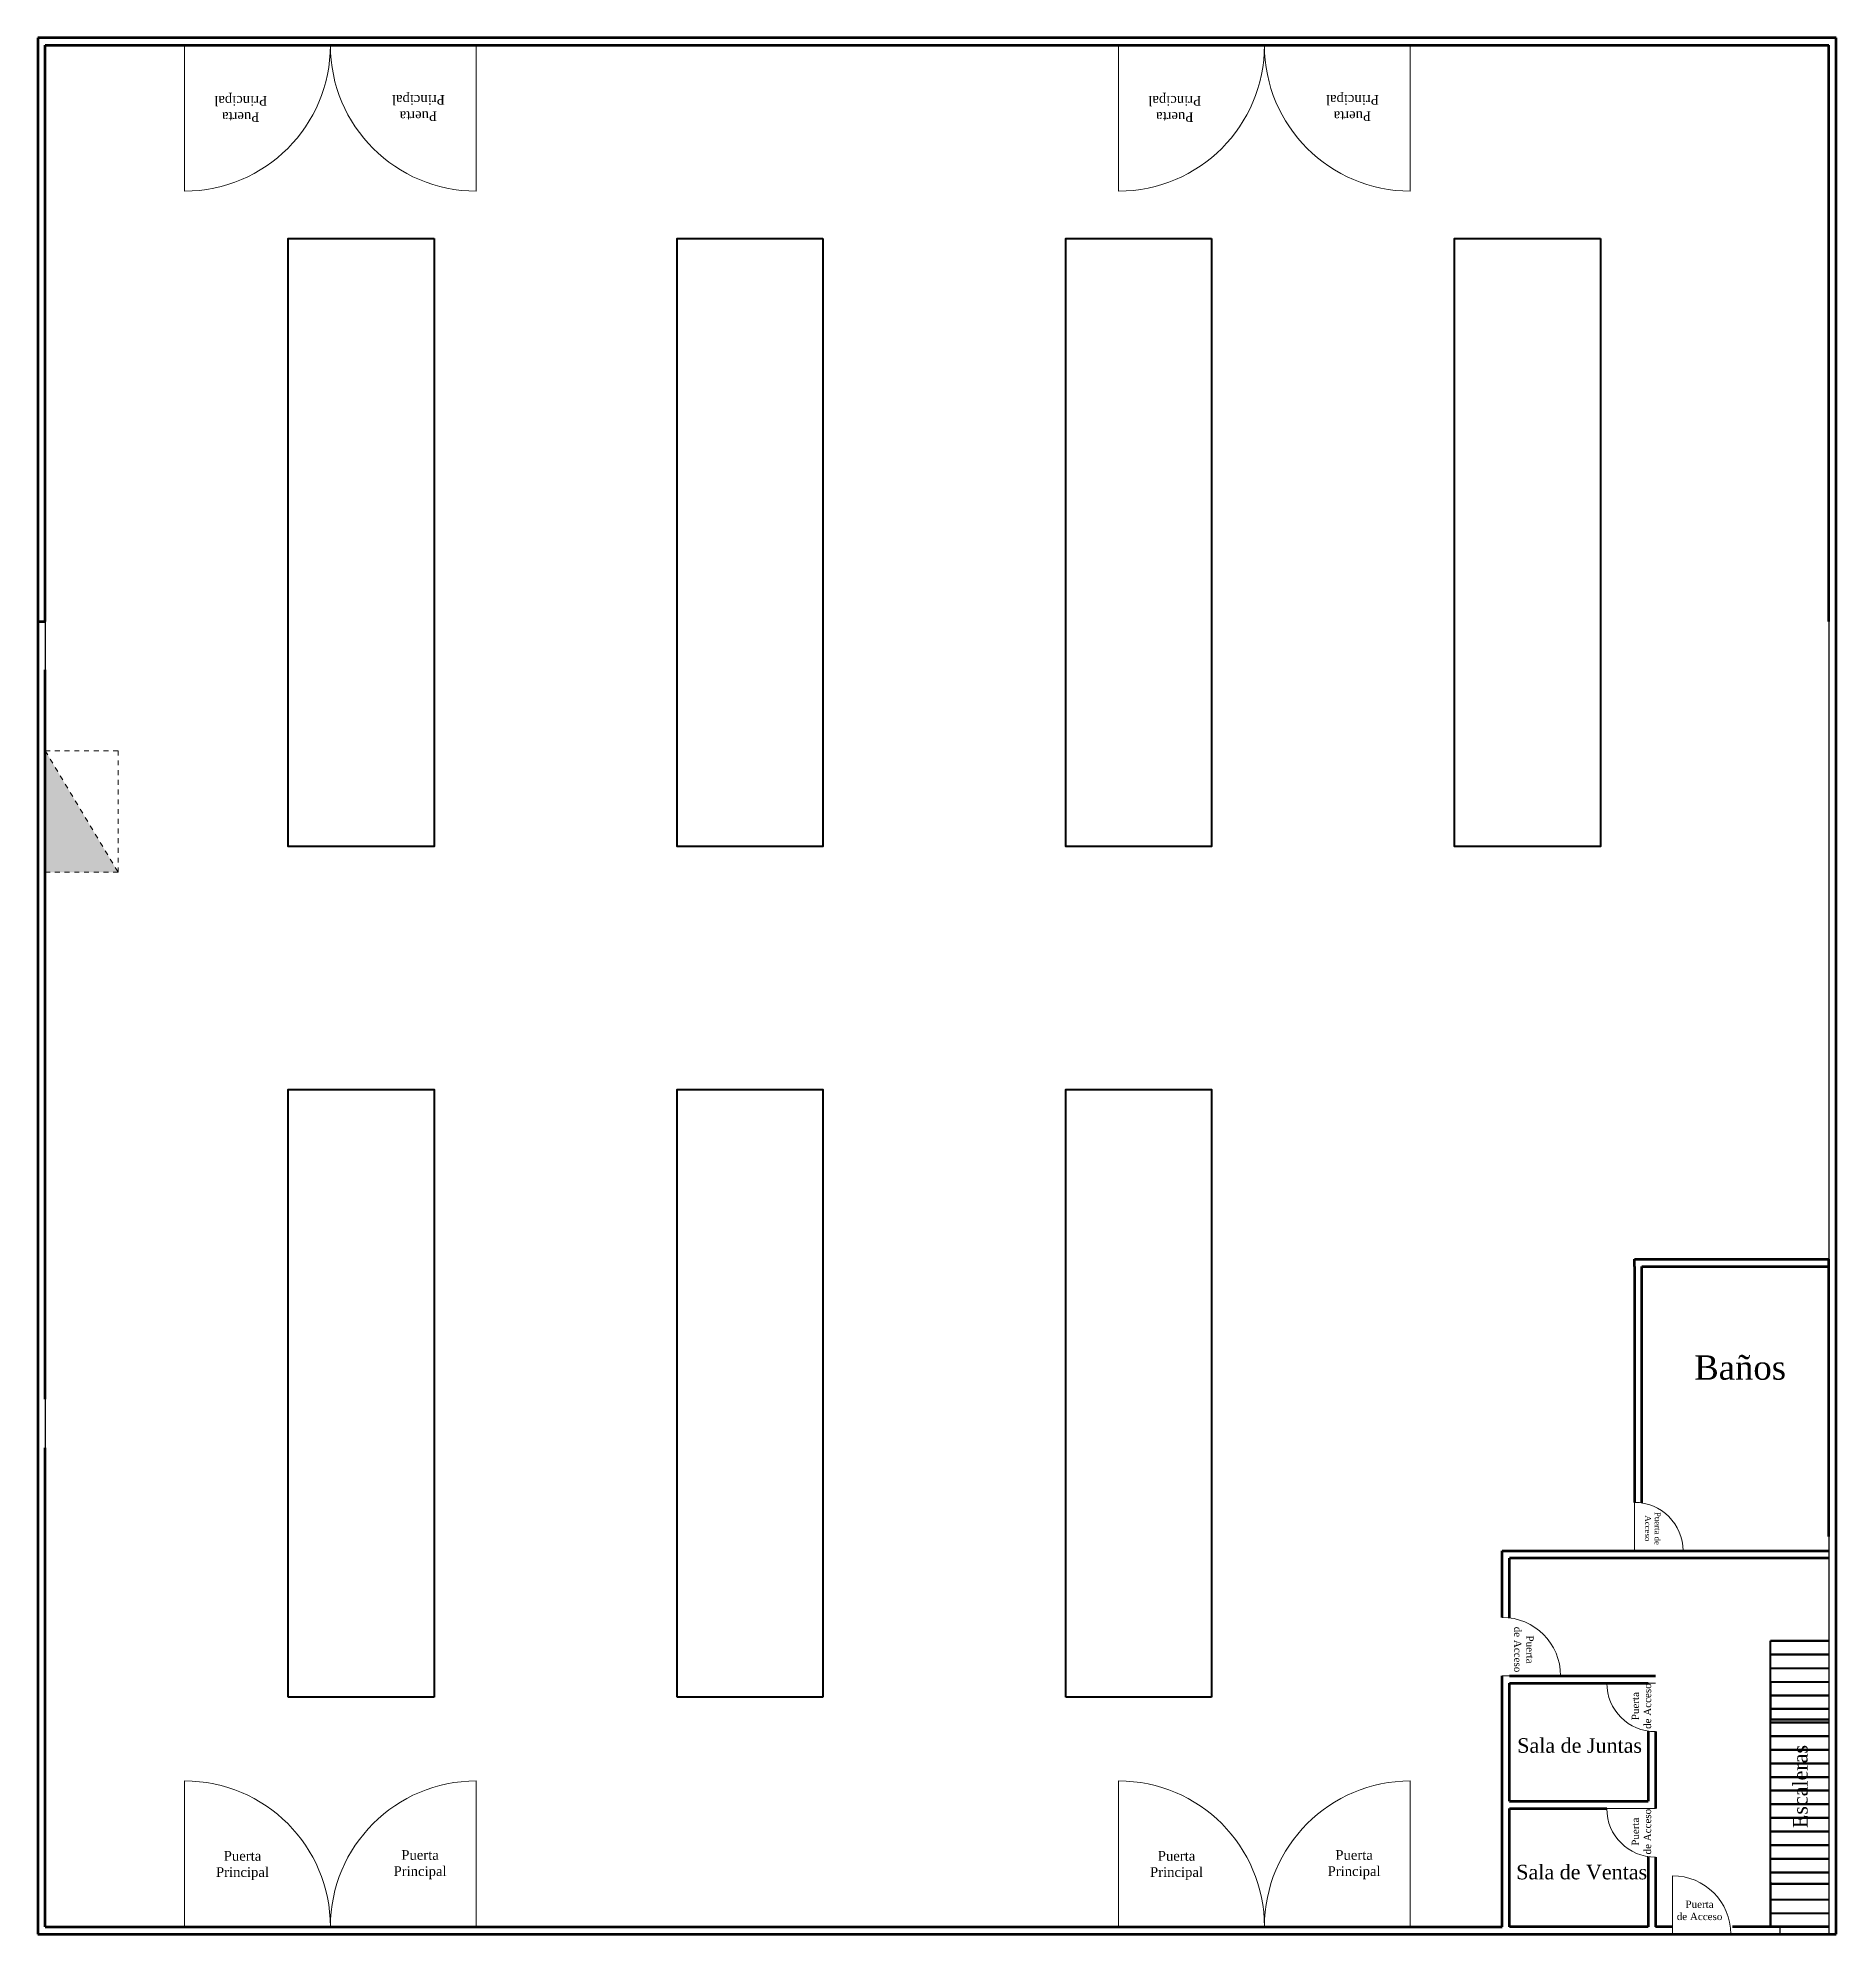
# Model space of a CAD drawing. Header units: metres. Extents: x 29 to 562, y -33 to 369.
# Drawn here: x 368.86 to 405.86, y 176.56 to 215.56 of the extents above; entities that cross this region are included whole.
import ezdxf

# ---------------------------------------------------------------- set-up
doc = ezdxf.new("R2010")
doc.units = ezdxf.units.M
doc.header["$LTSCALE"] = 2
doc.linetypes.add('DASHED', pattern=[0.75, 0.5, -0.25])
doc.linetypes.add('HIDDEN2', pattern=[0.1875, 0.125, -0.0625])
for name, color, linetype, lineweight in [('A-DOOR', 251, 'Continuous', 18), ('A-WALL', 7, 'Continuous', 60), ('E-POWR', 7, 'DASHED', 15), ('Estantes metalicos', 7, 'Continuous', 40), ('S-STRS', 4, 'Continuous', 40), ('S-WALL', 7, 'Continuous', 60), ('Tuberia piso', 10, 'HIDDEN2', 13)]:
    doc.layers.add(name, color=color, linetype=linetype, lineweight=lineweight)
doc.layers.add('S-PLAT', color=7, linetype='Continuous')
doc.styles.get("Standard").update_dxf_attribs({"font": 'arial.ttf'})

msp = doc.modelspace()

# ---------------------------------------------------------------- texts
at = {"attachment_point": 2}
for s, width, insert, char_height, rotation in [('{\\fTimes New Roman|b0|i0|c0|p18;Puerta ^JPrincipal}', 13.41015, (373.036, 213.832), 0.2, 180), ('{\\fTimes New Roman|b0|i0|c0|p18;Puerta^JPrincipal}', 13.41015, (376.691, 213.85), 0.2, 180), ('{\\fTimes New Roman|b0|i0|c0|p18;Puerta ^JPrincipal}', 13.41015, (392.255, 213.832), 0.2, 180), ('{\\fTimes New Roman|b0|i0|c0|p18;Puerta^JPrincipal}', 13.41015, (395.91, 213.85), 0.2, 180), ('{\\fTimes New Roman|b0|i0|c0|p18;Puerta de ^JAcceso}', 13.41015, (402.25, 184.902), 0.12, 269.5683), ('{\\fTimes New Roman|b0|i0|c0|p18;Puerta^Jde Acceso}', 13.41015, (399.638, 182.412), 0.15, 270), ('{\\fTimes New Roman|b0|i0|c0|p18;Puerta^Jde Acceso}', 13.41015, (401.657, 181.248), 0.15, 90), ('{\\fTimes New Roman|b0|i0|c0|p18;Escaleras}', 7.82908, (404.976, 179.594), 0.3, 90), ('{\\fTimes New Roman|b0|i0|c0|p18;Puerta^Jde Acceso}', 13.41015, (401.657, 178.666), 0.15, 90)]:
    msp.add_mtext_dynamic_manual_height_columns(s, width=width, gutter_width=12.5, heights=[0], dxfattribs=dict(at, insert=insert, char_height=char_height, rotation=rotation))
for s, insert, char_height in [('{\\fTimes New Roman|b0|i0|c0|p18;Baños}', (403.888, 188.462), 0.5), ('{\\fTimes New Roman|b0|i0|c0|p18;Sala de Juntas}', (400.585, 180.588), 0.3), ('{\\fTimes New Roman|b0|i0|c0|p18;Puerta^JPrincipal}', (373.072, 178.268), 0.2), ('{\\fTimes New Roman|b0|i0|c0|p18;Puerta ^JPrincipal}', (376.726, 178.287), 0.2), ('{\\fTimes New Roman|b0|i0|c0|p18;Puerta^JPrincipal}', (392.291, 178.268), 0.2), ('{\\fTimes New Roman|b0|i0|c0|p18;Puerta ^JPrincipal}', (395.945, 178.287), 0.2), ('{\\fTimes New Roman|b0|i0|c0|p18;Sala de Ventas}', (400.628, 177.985), 0.3), ('{\\fTimes New Roman|b0|i0|c0|p18;Puerta^Jde Acceso}', (403.053, 177.247), 0.15)]:
    msp.add_mtext_dynamic_manual_height_columns(s, width=13.41015, gutter_width=12.5, heights=[0], dxfattribs=dict(at, insert=insert, char_height=char_height))

# ---------------------------------------------------------------- blocks, each defined once
blk = doc.blocks.new('RETIE-TABLERO DE DISTRIBUCION')
h = blk.add_hatch(color=250)
h.dxf.hatch_style = 1
h.paths.add_polyline_path([(25, 30), (-25, 0), (25, 0)])
blk.add_lwpolyline([(-25, 0), (25, 30), (-25, 30)], close=True)
blk.add_lwpolyline([(-25, 0), (25, 0), (25, 30)])

# ---------------------------------------------------------------- linework, layer by layer
at = {"layer": 'A-DOOR'}
for p, q in [((371.881, 215.409), (371.881, 212.409)), ((377.881, 215.409), (377.881, 212.409)), ((391.1, 215.409), (391.1, 212.409)), ((397.1, 215.409), (397.1, 212.409)), ((401.713, 185.439), (401.713, 184.439)), ((398.994, 181.873), (400.194, 181.873)), ((401.144, 181.723), (402.144, 181.723)), ((371.881, 176.709), (371.881, 179.709)), ((377.881, 176.709), (377.881, 179.709)), ((391.1, 176.709), (391.1, 179.709)), ((397.1, 176.709), (397.1, 179.709)), ((399.144, 179.261), (399.144, 179.261)), ((401.144, 179.141), (402.144, 179.141)), ((402.497, 176.559), (402.497, 177.759))]:
    msp.add_line(p, q, dxfattribs=at)
for centre, radius, start, end in [((371.881, 215.409), 3, 270, 0), ((377.881, 215.409), 3, 180, 270), ((391.1, 215.409), 3, 270, 0), ((397.1, 215.409), 3, 180, 270), ((401.713, 184.439), 1, 0, 90), ((398.994, 181.873), 1.2, 0, 90), ((402.144, 181.723), 1, 180, 270), ((371.881, 176.709), 3, 0, 90), ((377.881, 176.709), 3, 90, 180), ((391.1, 176.709), 3, 0, 90), ((397.1, 176.709), 3, 90, 180), ((402.144, 179.141), 1, 180, 270), ((402.497, 176.559), 1.2, 360, 90)]:
    msp.add_arc(centre, radius, start, end, dxfattribs=at)
at = {"layer": 'A-WALL'}
for p, q in [((405.863, 215.559), (368.863, 215.559)), ((368.863, 215.559), (368.863, 176.559)), ((405.863, 176.559), (405.863, 215.559)), ((368.863, 176.559), (405.863, 176.559))]:
    msp.add_line(p, q, dxfattribs=at)
at = {"layer": 'E-POWR'}
for p, q in [((369.013, 210.256), (369.013, 215.409)), ((377.881, 215.409), (382.287, 215.409)), ((382.287, 215.409), (386.694, 215.409)), ((386.694, 215.409), (391.1, 215.409)), ((405.713, 215.409), (405.713, 210.415)), ((369.013, 205.103), (369.013, 210.256)), ((405.713, 210.415), (405.713, 205.421)), ((405.713, 205.421), (405.713, 200.427)), ((369.013, 199.95), (369.013, 205.103)), ((405.713, 200.427), (405.713, 195.433)), ((369.013, 198.398), (369.013, 192.976)), ((405.713, 195.433), (405.713, 190.439)), ((369.013, 192.976), (369.013, 187.554)), ((369.013, 187.554), (369.013, 182.132)), ((369.013, 182.132), (369.013, 176.709))]:
    msp.add_line(p, q, dxfattribs=at)
at = {"layer": 'Estantes metalicos'}
for p, q in [((377.013, 181.431), (374.013, 181.431)), ((385.013, 181.431), (382.013, 181.431)), ((393.013, 181.431), (390.013, 181.431))]:
    msp.add_line(p, q, dxfattribs=at)
for points in [[(377.013, 211.431), (377.013, 198.931), (374.013, 198.931), (374.013, 211.431)], [(385.013, 211.431), (385.013, 198.931), (382.013, 198.931), (382.013, 211.431)], [(393.013, 211.431), (393.013, 198.931), (390.013, 198.931), (390.013, 211.431)], [(401.013, 211.431), (401.013, 198.931), (398.013, 198.931), (398.013, 211.431)]]:
    msp.add_lwpolyline(points, close=True, dxfattribs=at)
for points in [[(374.013, 181.431), (374.013, 193.931), (377.013, 193.931), (377.013, 181.431)], [(382.013, 181.431), (382.013, 193.931), (385.013, 193.931), (385.013, 181.431)], [(390.013, 181.431), (390.013, 193.931), (393.013, 193.931), (393.013, 181.431)]]:
    msp.add_lwpolyline(points, dxfattribs=at)
at = {"layer": 'S-PLAT'}
for p, q in [((369.013, 203.559), (369.013, 202.559)), ((405.713, 203.559), (405.713, 187.559)), ((369.013, 187.559), (369.013, 186.559)), ((405.713, 186.559), (405.713, 176.559)), ((404.713, 176.559), (404.713, 176.709))]:
    msp.add_line(p, q, dxfattribs=at)
at = {"layer": 'S-STRS'}
for p, q in [((404.513, 180.972), (404.513, 182.589)), ((404.513, 182.589), (405.713, 182.589)), ((405.713, 182.589), (404.513, 182.589)), ((404.513, 182.589), (405.713, 182.589)), ((404.513, 182.309), (405.713, 182.309)), ((405.713, 182.309), (404.513, 182.309)), ((404.513, 182.309), (405.713, 182.309)), ((404.513, 182.309), (405.713, 182.309)), ((404.513, 182.309), (405.713, 182.309)), ((404.513, 182.029), (405.713, 182.029)), ((404.513, 182.029), (405.713, 182.029)), ((404.513, 181.749), (405.713, 181.749)), ((404.513, 181.469), (404.513, 181.749)), ((404.513, 181.749), (404.513, 180.972)), ((404.513, 181.749), (405.713, 181.749)), ((404.513, 181.469), (405.713, 181.469)), ((404.513, 181.189), (404.513, 181.469)), ((405.713, 181.469), (404.513, 181.469)), ((404.513, 181.469), (405.713, 181.469)), ((404.513, 181.189), (405.713, 181.189)), ((404.513, 180.909), (404.513, 181.189)), ((405.713, 181.189), (404.513, 181.189)), ((404.513, 181.189), (405.713, 181.189)), ((404.513, 180.972), (405.713, 180.972)), ((405.713, 180.972), (404.513, 180.972)), ((404.513, 180.972), (405.713, 180.972)), ((404.513, 180.909), (405.713, 180.909)), ((404.513, 180.629), (404.513, 180.909)), ((405.713, 180.909), (404.513, 180.909)), ((404.513, 180.909), (405.713, 180.909)), ((404.513, 180.629), (405.713, 180.629)), ((404.513, 180.349), (404.513, 180.629)), ((405.713, 180.629), (404.513, 180.629)), ((404.513, 180.629), (405.713, 180.629)), ((404.513, 180.349), (405.713, 180.349)), ((404.513, 180.069), (404.513, 180.349)), ((405.713, 180.349), (404.513, 180.349)), ((404.513, 180.349), (405.713, 180.349)), ((404.513, 180.069), (405.713, 180.069)), ((404.513, 179.789), (404.513, 180.069)), ((405.713, 180.069), (404.513, 180.069)), ((404.513, 180.069), (405.713, 180.069)), ((404.513, 179.789), (405.713, 179.789)), ((404.513, 179.509), (404.513, 179.789)), ((405.713, 179.789), (404.513, 179.789)), ((404.513, 179.789), (405.713, 179.789)), ((404.513, 179.509), (405.713, 179.509)), ((404.513, 179.229), (404.513, 179.509)), ((405.713, 179.509), (404.513, 179.509)), ((404.513, 179.509), (405.713, 179.509)), ((404.513, 179.229), (405.713, 179.229)), ((404.513, 178.949), (404.513, 179.229)), ((405.713, 179.229), (404.513, 179.229)), ((404.513, 179.229), (405.713, 179.229)), ((404.513, 178.949), (405.713, 178.949)), ((404.513, 178.669), (404.513, 178.949)), ((405.713, 178.949), (404.513, 178.949)), ((404.513, 178.949), (405.713, 178.949)), ((404.513, 178.669), (405.713, 178.669)), ((404.513, 178.389), (404.513, 178.669)), ((405.713, 178.669), (404.513, 178.669)), ((404.513, 178.669), (405.713, 178.669)), ((404.513, 178.389), (405.713, 178.389)), ((404.513, 178.109), (404.513, 178.389)), ((405.713, 178.389), (404.513, 178.389)), ((404.513, 178.389), (405.713, 178.389)), ((404.513, 178.109), (405.713, 178.109)), ((404.513, 177.829), (404.513, 178.109)), ((405.713, 178.109), (404.513, 178.109)), ((404.513, 178.109), (405.713, 178.109)), ((404.513, 177.829), (405.713, 177.829)), ((404.513, 177.592), (404.513, 177.829)), ((405.713, 177.829), (404.513, 177.829)), ((404.513, 177.829), (405.713, 177.829)), ((404.513, 176.989), (404.513, 177.739)), ((404.513, 177.629), (404.513, 176.709)), ((405.713, 177.592), (404.513, 177.592)), ((404.513, 177.592), (405.713, 177.592)), ((404.513, 177.592), (405.713, 177.592)), ((404.513, 177.269), (405.713, 177.269)), ((404.513, 177.269), (405.713, 177.269)), ((404.513, 176.709), (404.513, 176.989)), ((404.513, 176.989), (405.713, 176.989)), ((404.513, 176.709), (405.713, 176.709)), ((404.513, 176.709), (405.713, 176.709))]:
    msp.add_line(p, q, dxfattribs=at)
at = {"layer": 'S-WALL'}
for p, q in [((369.013, 203.559), (369.013, 215.409)), ((369.013, 203.559), (369.013, 215.409)), ((369.013, 215.409), (405.713, 215.409)), ((405.713, 203.559), (405.713, 215.409)), ((368.863, 203.559), (369.013, 203.559)), ((369.013, 187.559), (369.013, 202.559)), ((401.713, 190.289), (401.713, 190.439)), ((401.713, 190.439), (405.713, 190.439)), ((405.713, 184.739), (405.713, 190.439)), ((401.713, 190.289), (401.713, 185.439)), ((401.863, 190.139), (401.863, 190.289)), ((401.863, 190.289), (405.713, 190.289)), ((401.863, 185.428), (401.863, 190.139)), ((369.013, 176.709), (369.013, 186.559)), ((398.994, 184.439), (405.713, 184.439)), ((398.994, 183.073), (398.994, 184.439)), ((398.994, 184.439), (405.713, 184.439)), ((398.994, 183.073), (398.994, 184.439)), ((401.794, 184.289), (399.144, 184.289)), ((399.144, 183.064), (399.144, 184.289)), ((401.713, 184.439), (405.713, 184.439)), ((403.903, 184.289), (401.794, 184.289)), ((405.713, 184.289), (403.903, 184.289)), ((398.994, 176.709), (398.994, 181.873)), ((399.144, 181.873), (402.144, 181.873)), ((399.144, 179.291), (399.144, 181.723)), ((399.144, 181.723), (401.994, 181.723)), ((401.994, 180.735), (401.994, 179.291)), ((402.144, 180.723), (402.144, 179.709)), ((402.144, 179.709), (402.144, 179.141)), ((399.144, 179.291), (401.994, 179.291)), ((399.144, 176.709), (399.144, 179.141)), ((399.144, 179.141), (401.144, 179.141)), ((401.994, 178.153), (401.994, 176.709)), ((402.144, 178.141), (402.144, 176.709)), ((369.013, 176.709), (398.994, 176.709)), ((401.403, 176.709), (399.144, 176.709)), ((401.994, 176.709), (401.403, 176.709)), ((401.994, 176.709), (401.403, 176.709)), ((402.497, 176.709), (402.144, 176.709)), ((402.497, 176.709), (402.144, 176.709)), ((405.713, 176.709), (403.734, 176.709))]:
    msp.add_line(p, q, dxfattribs=at)
at = {"layer": 'Tuberia piso'}
msp.add_line((374.013, 211.431), (376.013, 211.431), dxfattribs=at)

# ---------------------------------------------------------------- block references
at = {"layer": 'E-POWR', "xscale": 0.05, "yscale": 0.05, "zscale": 0.05, "rotation": 270}
msp.add_blockref('RETIE-TABLERO DE DISTRIBUCION', (369.013, 199.648), dxfattribs=at)

msp.set_redraw_order([(e.dxf.handle, doc.entitydb.next_handle()) for e in msp.query("TEXT MTEXT ATTDEF DIMENSION ARC_DIMENSION")])  # texts and dimensions are drawn at this point

doc.saveas('drawing.dxf')
